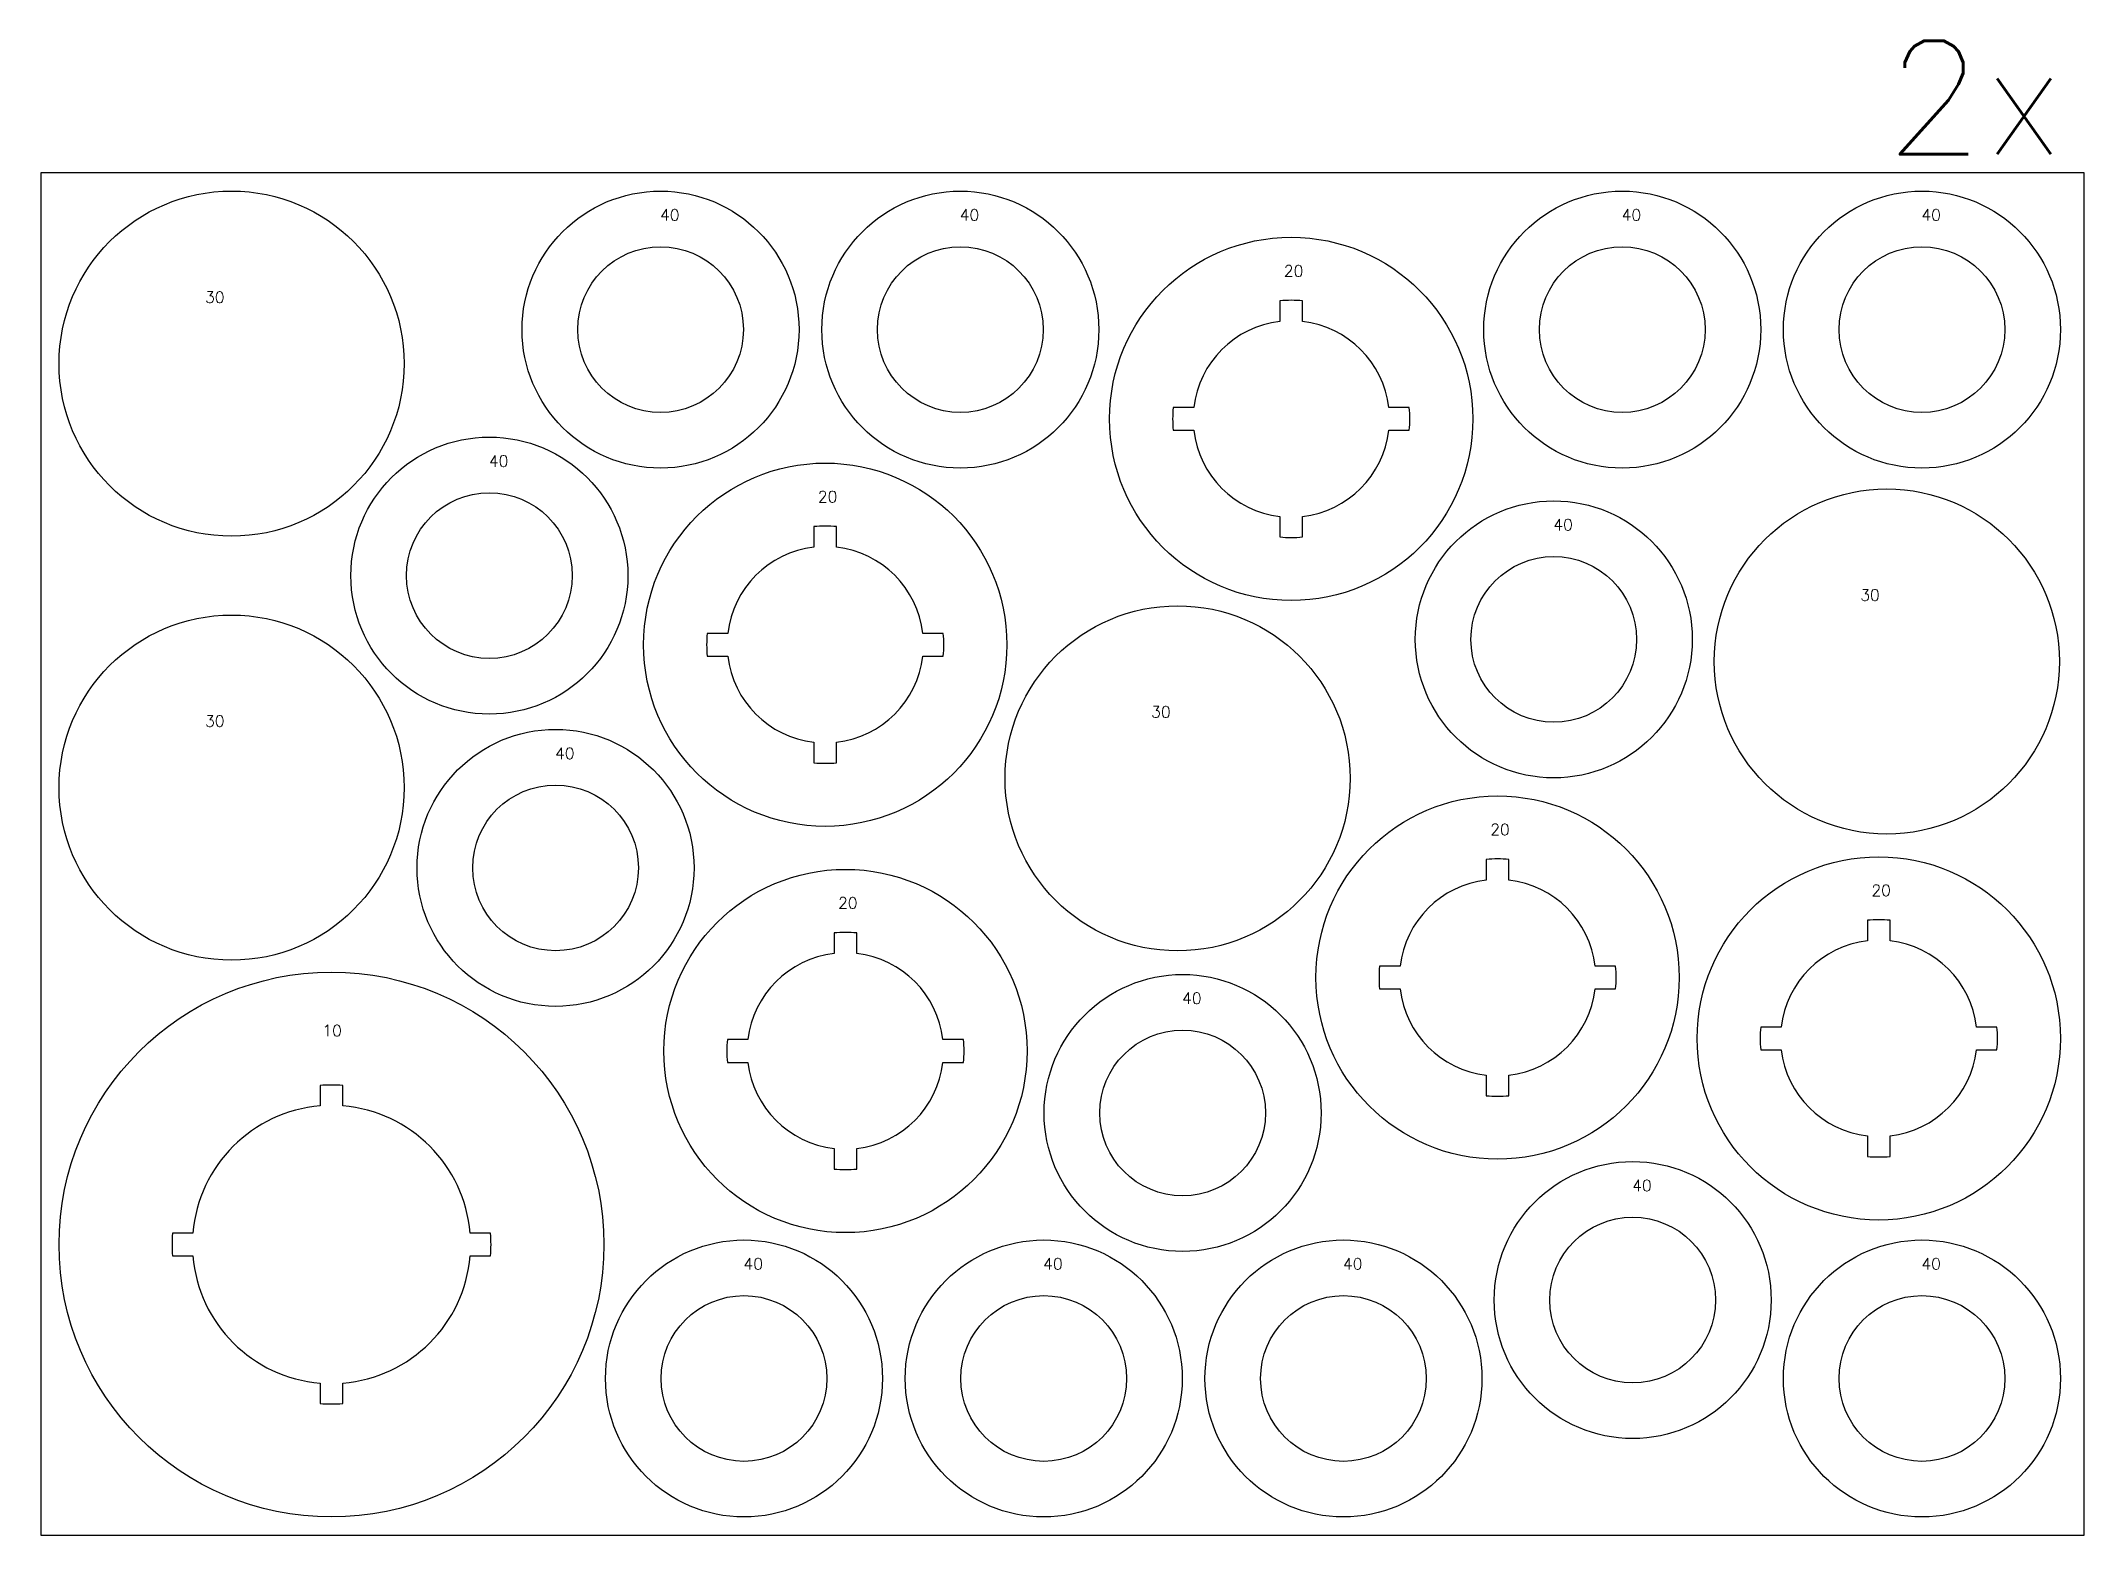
# Model space of a CAD drawing. Header units: millimetres. Extents: x 0 to 5580, y 0 to 1325.
# Drawn here: x 1890 to 3690, y 0 to 1316 of the extents above; entities that cross this region are included whole.
import ezdxf

# ---------------------------------------------------------------- set-up
doc = ezdxf.new("R2010")
doc.units = ezdxf.units.MM
for name, color, linetype in [('--NestedParts--', 7, 'Continuous'), ('sheet', 24, 'Continuous'), ('Texto', 7, 'Continuous')]:
    doc.layers.add(name, color=color, linetype=linetype)
doc.styles.get("Standard").update_dxf_attribs({"font": 'txt.shx'})

msp = doc.modelspace()

# ---------------------------------------------------------------- texts
at = {"insert": (3514.9, 1316.4), "char_height": 100, "attachment_point": 1}
msp.add_mtext_dynamic_manual_height_columns('2x', width=663.295, gutter_width=1, heights=[0], dxfattribs=at)
at = {"layer": 'Texto', "color": 3, "char_height": 10, "width": 142.494, "attachment_point": 1}
for s, insert in [('40', (2435.5, 1168)), ('40', (2699.5, 1168)), ('40', (3282.6, 1168)), ('40', (3546.7, 1168)), ('20', (2985, 1118.7)), ('30', (2034.7, 1095.5)), ('40', (2284.7, 951.2)), ('20', (2574.5, 919.8)), ('40', (3222.4, 895.1)), ('30', (3492.8, 833.1)), ('30', (2034.7, 722.1)), ('30', (2868.1, 730.2)), ('40', (2343, 693.7)), ('20', (3166.8, 626.6)), ('20', (2592.3, 561.9)), ('20', (3502.6, 573)), ('40', (2895.4, 477.9)), ('10', (2138, 449.5)), ('40', (3291.9, 313)), ('40', (2509, 244)), ('40', (2773, 244)), ('40', (3037.1, 244)), ('40', (3546.7, 244))]:
    msp.add_mtext(s, dxfattribs=dict(at, insert=insert))

# ---------------------------------------------------------------- linework, layer by layer
at = {"layer": '--NestedParts--', "color": 7}
for points in [[(2981.5, 897.4), (2981.5, 879.3, 0.047957), (3001.5, 879.3), (3001.5, 897.4, 0.347859), (3077.4, 973.3), (3095.5, 973.3, 0.047957), (3095.5, 993.3), (3077.4, 993.3, 0.347859), (3001.5, 1069.2), (3001.5, 1087.3, 0.047957), (2981.5, 1087.3), (2981.5, 1069.2, 0.347859), (2905.6, 993.3), (2887.5, 993.3, 0.047957), (2887.5, 973.3), (2905.6, 973.3, 0.347859)], [(2571, 698.5), (2571, 680.4, 0.047957), (2591, 680.4), (2591, 698.5, 0.347859), (2666.9, 774.4), (2685, 774.4, 0.047957), (2685, 794.4), (2666.9, 794.4, 0.347859), (2591, 870.3), (2591, 888.4, 0.047957), (2571, 888.4), (2571, 870.3, 0.347859), (2495.1, 794.4), (2477, 794.4, 0.047957), (2477, 774.4), (2495.1, 774.4, 0.347859)], [(3163.3, 405.2), (3163.3, 387.1, 0.047957), (3183.3, 387.1), (3183.3, 405.2, 0.347859), (3259.2, 481.2), (3277.3, 481.2, 0.047957), (3277.3, 501.2), (3259.2, 501.2, 0.347859), (3183.3, 577.1), (3183.3, 595.2, 0.047957), (3163.3, 595.2), (3163.3, 577.1, 0.347859), (3087.4, 501.2), (3069.3, 501.2, 0.047957), (3069.3, 481.2), (3087.4, 481.2, 0.347859)], [(3499.1, 351.7), (3499.1, 333.6, 0.047957), (3519.1, 333.6), (3519.1, 351.7, 0.347859), (3595.1, 427.6), (3613.2, 427.6, 0.047957), (3613.2, 447.6), (3595.1, 447.6, 0.347859), (3519.1, 523.5), (3519.1, 541.6, 0.047957), (3499.1, 541.6), (3499.1, 523.5, 0.347859), (3423.2, 447.6), (3405.1, 447.6, 0.047957), (3405.1, 427.6), (3423.2, 427.6, 0.347859)], [(2588.8, 340.6), (2588.8, 322.5, 0.047957), (2608.8, 322.5), (2608.8, 340.6, 0.347859), (2684.7, 416.5), (2702.8, 416.5, 0.047957), (2702.8, 436.5), (2684.7, 436.5, 0.347859), (2608.8, 512.4), (2608.8, 530.5, 0.047957), (2588.8, 530.5), (2588.8, 512.4, 0.347859), (2512.9, 436.5), (2494.8, 436.5, 0.047957), (2494.8, 416.5), (2512.9, 416.5, 0.347859)], [(2136, 133.9), (2136, 115.9, 0.035632), (2156, 115.9), (2156, 133.9, 0.367112), (2268.1, 246), (2286.2, 246, 0.035632), (2286.2, 266), (2268.1, 266, 0.367112), (2156, 378.1), (2156, 396.1, 0.035632), (2136, 396.1), (2136, 378.1, 0.367112), (2024, 266), (2005.9, 266, 0.035632), (2005.9, 246), (2024, 246, 0.367112)]]:
    msp.add_lwpolyline(points, format="xyb", close=True, dxfattribs=at)
for centre, radius in [((2058, 1032), 152), ((2435.9, 1062), 122), ((2700, 1062), 122), ((3283.1, 1062), 122), ((3547.1, 1062), 122), ((2435.9, 1062), 73), ((2700, 1062), 73), ((2991.5, 983.3), 160), ((3283.1, 1062), 73), ((3547.1, 1062), 73), ((2285.1, 845.3), 122), ((2581, 784.4), 160), ((2285.1, 845.3), 73), ((3516.2, 769.6), 152), ((3222.8, 789.1), 122), ((3222.8, 789.1), 73), ((2058, 658.5), 152), ((2891.4, 666.7), 152), ((2343.4, 587.8), 122), ((2343.4, 587.8), 73), ((3173.3, 491.2), 160), ((3509.1, 437.6), 160), ((2598.8, 426.5), 160), ((2146, 256), 240), ((2895.8, 371.9), 122), ((2895.8, 371.9), 73), ((3292.3, 207.1), 122), ((3292.3, 207.1), 73), ((2509.4, 138), 122), ((2773.5, 138), 122), ((3037.5, 138), 122), ((3547.1, 138), 122), ((2509.4, 138), 73), ((2773.5, 138), 73), ((3037.5, 138), 73), ((3547.1, 138), 73)]:
    msp.add_circle(centre, radius, dxfattribs=at)
at = {"layer": 'sheet', "color": 7}
msp.add_lwpolyline([(1890, 0), (3690, 0), (3690, 1200), (1890, 1200)], close=True, dxfattribs=at)

msp.set_redraw_order([(e.dxf.handle, doc.entitydb.next_handle()) for e in msp.query("TEXT MTEXT ATTDEF DIMENSION ARC_DIMENSION")])  # texts and dimensions are drawn at this point

doc.saveas('drawing.dxf')
